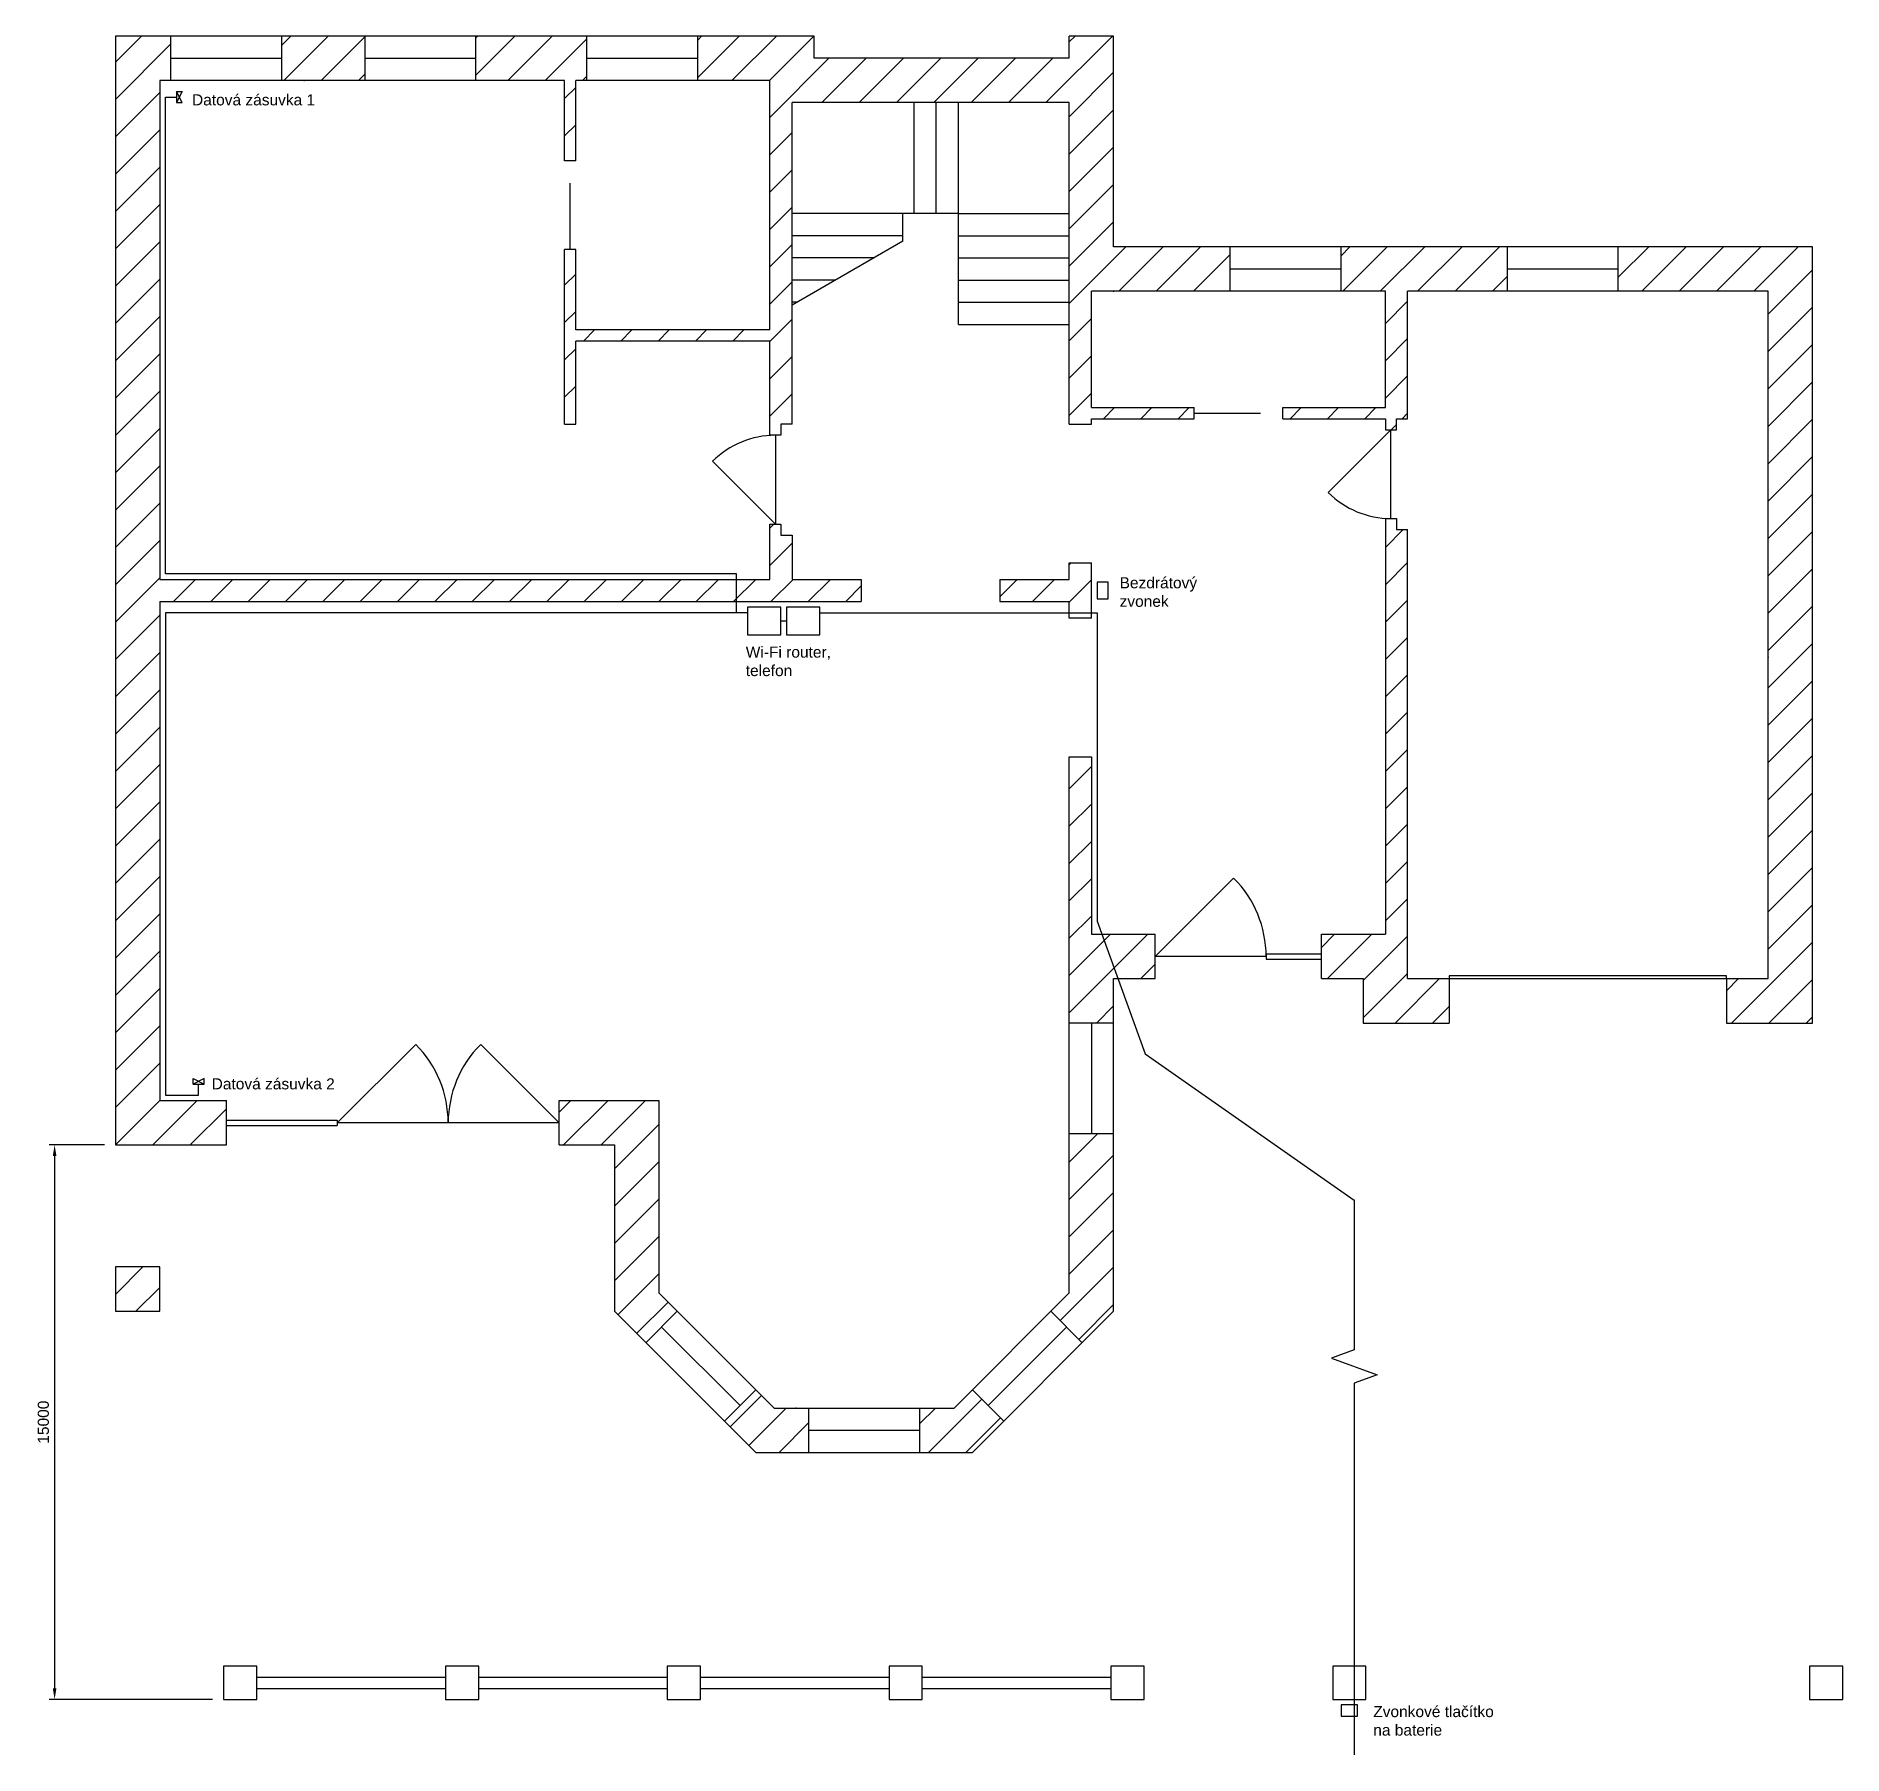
# Model space of a CAD drawing. Header units: millimetres. Extents: x 4285 to 75826, y 2195 to 40915.
# Drawn here: x 4285 to 20575, y 25415 to 40915 of the extents above; entities that cross this region are included whole.
import ezdxf

# ---------------------------------------------------------------- set-up
doc = ezdxf.new("R2010")
doc.units = ezdxf.units.MM
doc.header["$LTSCALE"] = 10
for name, color, linetype in [('DVERE', 254, 'Continuous'), ('LEGENDA', 254, 'Continuous'), ('SLABOPROUD', 6, 'Continuous'), ('ZDI', 7, 'Continuous')]:
    doc.layers.add(name, color=color, linetype=linetype)
doc.styles.get("Standard").update_dxf_attribs({"font": 'arial.ttf'})
doc.dimstyles.new('ISO-25', dxfattribs={"dimtxt": 2.5, "dimasz": 2.5, "dimexe": 1.25, "dimexo": 0.625, "dimtad": 1, "dimtxsty": 'Standard', "dimcen": 2.5, "dimadec": 0, "dimazin": 0, "dimtfac": 1, "dimtmove": 0, "dimatfit": 3, "dimfxl": 1, "dimarcsym": 0})
pattern_1 = [(45, (2e-12, 25914.52), (-168.3798, 168.3798), [])]

msp = doc.modelspace()

# ---------------------------------------------------------------- texts
at = {"layer": 'SLABOPROUD', "char_height": 100, "attachment_point": 1}
for s, width, insert in [('{\\fArial|b0|i0|c238|p34;Datová zásuvka 1 }', 1115.71725, (5690.1, 40389.985)), ('{\\fArial|b0|i0|c238|p34;Bezdrátový zvonek}', 519.84188, (14053.727, 36034.785)), ('{\\fArial|b0|i0|c238|p34;Wi-Fi router,\\Ptelefon}', 832.40611, (10683.02, 35409.928)), ('{\\fArial|b0|i0|c238|p34;Datová zásuvka 2 }', 1115.71725, (5867.154, 31516.078)), ('{\\fArial|b0|i0|c238|p34;Zvonkové tlačítko na baterie}', 1093.24444, (16340.692, 25855.172))]:
    msp.add_mtext_dynamic_manual_height_columns(s, width=width, gutter_width=500, heights=[0], dxfattribs=dict(at, insert=insert))

# ---------------------------------------------------------------- blocks, each defined once
blk = doc.blocks.new('*D20')
at = {"layer": 'Defpoints', "color": 0, "transparency": 16777216}
for p in [(5000, 30915), (4451, 25915), (5975, 25915)]:
    blk.add_point(p, dxfattribs=at)
at = {"layer": 'LEGENDA', "color": 0, "lineweight": -2, "transparency": 16777216}
for p, q in [((4900, 30915), (4401, 30915)), ((4451, 30815), (4451, 26015)), ((5875, 25915), (4401, 25915))]:
    blk.add_line(p, q, dxfattribs=at)
at = {"layer": 'LEGENDA', "color": 0, "transparency": 16777216}
for points in [[(4435, 30815), (4468, 30815), (4451, 30915)], [(4435, 26015), (4468, 26015), (4451, 25915)]]:
    blk.add_solid(points, dxfattribs=at)
at = {"layer": 'LEGENDA', "color": 0, "transparency": 16777216, "insert": (4350, 28415), "char_height": 100, "attachment_point": 5, "rotation": 90}
blk.add_mtext('{\\fArial|b0|i0|c238|p34;15000}', dxfattribs=at)

# ---------------------------------------------------------------- dimensions: what is measured, and where the dimension line sits
at = {"layer": 'LEGENDA'}
dim = msp.add_linear_dim(base=(4451.34, 25914.515), p1=(5000, 30914.515), p2=(5975, 25914.515), angle=90, text='{\\fArial|b0|i0|c238|p34;15000}', dimstyle='ISO-25', override={"dimtxt": 100, "dimasz": 100, "dimexe": 50, "dimexo": 100, "dimgap": 50}, dxfattribs=at)
dim.commit()
dim.dimension.update_dxf_attribs({"geometry": '*D20', "text_midpoint": (4350.283, 28414.515)})

# ---------------------------------------------------------------- hatches: boundary and pattern name
at = {"layer": 'ZDI'}
h = msp.add_hatch(dxfattribs=at)
h.set_pattern_fill('ANSI31', color=256, scale=75)
h.set_pattern_definition(pattern_1)
h.paths.add_polyline_path([(7250, 40514.515), (7250, 40914.515), (6500, 40914.515), (6500, 40514.515)], flags=17)
h.paths.add_polyline_path([(9050, 40514.515), (9050, 39789.515), (9150, 39789.515), (9150, 40514.515), (9250, 40514.515), (9250, 40914.515), (8250, 40914.515), (8250, 40514.515)], flags=17)
h.paths.add_polyline_path([(11300, 40714.515), (11300, 40914.515), (10250, 40914.515), (10250, 40514.515), (10900, 40514.515), (10900, 38264.515), (9150, 38264.515), (9150, 38989.515), (9050, 38989.515), (9050, 37414.515), (9150, 37414.515), (9150, 38164.515), (10900, 38164.515), (10900, 37314.515), (11000, 37314.515), (11000, 37414.515), (11100, 37414.515), (11100, 40314.515), (13600, 40314.515), (13600, 37414.515), (13800, 37414.515), (13800, 37464.515), (14725, 37464.515), (14725, 37564.515), (13800, 37564.515), (13800, 38614.515), (15050, 38614.515), (15050, 39014.515), (14000, 39014.515), (14000, 40914.515), (13600, 40914.515), (13600, 40714.515)])
h.paths.add_polyline_path([(14000, 31014.515), (13600, 31014.515), (13600, 29580.201), (13434.315, 29414.515), (13717.157, 29131.673), (14000, 29414.515)])
h.paths.add_polyline_path([(13600, 32014.515), (14000, 32014.515), (14000, 32414.515), (14375, 32414.515), (14375, 32814.515), (13800, 32814.515), (13800, 34414.515), (13600, 34414.515)])
h.paths.add_polyline_path([(15875, 32814.515), (15875, 32414.515), (16250, 32414.515), (16250, 32014.515), (17025, 32014.515), (17025, 32414.515), (16650, 32414.515), (16650, 36464.515), (16550, 36464.515), (16550, 36564.515), (16450, 36564.515), (16450, 32814.515)])
h.paths.add_polyline_path([(20300, 32014.515), (20300, 39014.515), (18550, 39014.515), (18550, 38614.515), (19900, 38614.515), (19900, 32414.515), (19525, 32414.515), (19525, 32014.515)])
h.paths.add_polyline_path([(17550, 38614.515), (17550, 39014.515), (16050, 39014.515), (16050, 38614.515), (16450, 38614.515), (16450, 37564.515), (15525, 37564.515), (15525, 37464.515), (16450, 37464.515), (16450, 37364.515), (16550, 37364.515), (16550, 37464.515), (16650, 37464.515), (16650, 38614.515)])
h.paths.add_polyline_path([(13600, 35814.515), (13600, 35664.515), (13800, 35664.515), (13800, 36164.515), (13600, 36164.515), (13600, 36014.515), (12975, 36014.515), (12975, 35814.515)])
h.paths.add_polyline_path([(11725, 35814.515), (11725, 36014.515), (11100, 36014.515), (11100, 36414.515), (11000, 36414.515), (11000, 36514.515), (10900, 36514.515), (10900, 36014.515), (5400, 36014.515), (5400, 40514.515), (5500, 40514.515), (5500, 40914.515), (5000, 40914.515), (5000, 30914.515), (6000, 30914.515), (6000, 31314.515), (5400, 31314.515), (5400, 35814.515)])
h.paths.add_polyline_path([(9900, 31314.515), (9000, 31314.515), (9000, 30914.515), (9500, 30914.515), (9500, 29414.515), (9782.843, 29131.673), (10065.685, 29414.515), (9900, 29580.201)])
h.paths.add_polyline_path([(11250, 28141.723), (11250, 28541.723), (10938.478, 28541.723), (10772.792, 28707.409), (10489.949, 28424.566), (10772.792, 28141.723)])
h.paths.add_polyline_path([(12561.522, 28541.723), (12250, 28541.723), (12250, 28141.723), (12727.208, 28141.723), (13010.051, 28424.566), (12727.208, 28707.409)])
h = msp.add_hatch(dxfattribs=at)
h.set_pattern_fill('ANSI31', color=256, scale=75)
h.set_pattern_definition(pattern_1)
h.paths.add_polyline_path([(5000, 29414.515), (5400, 29414.515), (5400, 29814.515), (5000, 29814.515)])

# ---------------------------------------------------------------- linework, layer by layer
at = {"layer": 'DVERE'}
for p, q in [((12200, 39314.515), (12200, 40314.515)), ((12400, 39314.515), (12400, 40314.515)), ((12600, 39314.515), (12600, 40314.515)), ((9100, 38989.515), (9100, 39589.515)), ((12100, 39314.515), (11100, 39314.515)), ((12100, 39064.515), (12100, 39314.515)), ((12600, 39314.515), (12100, 39314.515)), ((12600, 38314.515), (12600, 39314.515)), ((12600, 39314.515), (13600, 39314.515)), ((12100, 39114.515), (11100, 39114.515)), ((12600, 39114.515), (13600, 39114.515)), ((12100, 39064.515), (11100, 38487.165)), ((11840.192, 38914.515), (11100, 38914.515)), ((12600, 38914.515), (13600, 38914.515)), ((11493.782, 38714.515), (11100, 38714.515)), ((12600, 38714.515), (13600, 38714.515)), ((11147.372, 38514.515), (11100, 38514.515)), ((12600, 38514.515), (13600, 38514.515)), ((12600, 38314.515), (13600, 38314.515)), ((14725, 37514.515), (15325, 37514.515)), ((10950, 37314.515), (10950, 36514.515)), ((16500, 37364.515), (15934.315, 36798.83)), ((16500, 36564.515), (16500, 37364.515)), ((10950, 36514.515), (10384.315, 37080.201)), ((14375, 32614.515), (15082.107, 33321.622)), ((15375, 32614.515), (14375, 32614.515)), ((19525, 32439.515), (17025, 32439.515)), ((17025, 32439.515), (17025, 32414.515)), ((19525, 32414.515), (19525, 32439.515)), ((17025, 32414.515), (19525, 32414.515)), ((7000, 31114.515), (7707.107, 31821.622)), ((9000, 31114.515), (8292.893, 31821.622)), ((8000, 31114.515), (7000, 31114.515)), ((9000, 31114.515), (8000, 31114.515))]:
    msp.add_line(p, q, dxfattribs=at)
for centre, radius, start, end in [((10950, 36514.515), 800, 90, 135), ((16500, 37364.515), 800, 225, 270), ((14375, 32614.515), 1000, 0, 45), ((7000, 31114.515), 1000, 0, 45), ((9000, 31114.515), 1000, 135, 180)]:
    msp.add_arc(centre, radius, start, end, dxfattribs=at)
at = {"layer": 'SLABOPROUD'}
for p, q in [((5550, 40414.515), (5550, 40314.515)), ((5550, 40414.515), (5600, 40414.515)), ((5600, 40414.515), (5550, 40314.515)), ((5600, 40314.515), (5550, 40414.515)), ((5450, 36064.515), (5450, 40364.515)), ((5450, 40364.515), (5550, 40364.515)), ((5550, 40314.515), (5600, 40314.515)), ((10600, 36064.515), (5450, 36064.515)), ((10600, 35714.515), (10600, 36064.515)), ((10600, 35714.515), (5450, 35714.515)), ((5450, 35714.515), (5450, 31364.515)), ((10700, 35714.515), (10600, 35714.515)), ((11350, 35714.515), (13850, 35714.515)), ((13850, 35714.515), (13850, 32932.073)), ((11050, 35639.515), (11000, 35639.515)), ((13850, 32932.073), (14285.013, 31736.884)), ((14285.013, 31736.884), (16169.063, 30417.658)), ((5700, 31464.515), (5700, 31514.515)), ((5700, 31514.515), (5800, 31464.515)), ((5800, 31514.515), (5700, 31464.515)), ((5700, 31464.515), (5800, 31464.515)), ((5750, 31364.515), (5750, 31464.515)), ((5800, 31464.515), (5800, 31514.515)), ((5450, 31364.515), (5750, 31364.515))]:
    msp.add_line(p, q, dxfattribs=at)
for points in [[(13850, 35839.515), (13950, 35839.515), (13950, 35989.515), (13850, 35989.515)], [(10700, 35514.515), (11000, 35514.515), (11000, 35764.515), (10700, 35764.515)], [(11050, 35514.515), (11350, 35514.515), (11350, 35764.515), (11050, 35764.515)], [(16050, 25864.515), (16050, 25764.515), (16200, 25764.515), (16200, 25864.515)]]:
    msp.add_lwpolyline(points, close=True, dxfattribs=at)
at = {"layer": 'SLABOPROUD', "linetype": 'Continuous'}
msp.add_lwpolyline([(16169.063, 30418.908), (16169.063, 29067.658), (15963.002, 28992.658), (16375.124, 28842.658), (16169.063, 28767.658), (16169.063, 25414.515)], dxfattribs=at)
at = {"layer": 'ZDI'}
for p, q in [((11300, 40914.515), (5000, 40914.515)), ((5000, 40914.515), (5000, 30914.515)), ((5500, 40514.515), (5500, 40914.515)), ((6500, 40514.515), (6500, 40914.515)), ((7250, 40514.515), (7250, 40914.515)), ((8250, 40514.515), (8250, 40914.515)), ((9250, 40514.515), (9250, 40914.515)), ((10250, 40514.515), (10250, 40914.515)), ((11300, 40714.515), (11300, 40914.515)), ((14000, 40914.515), (13600, 40914.515)), ((13600, 40714.515), (13600, 40914.515)), ((14000, 39014.515), (14000, 40914.515)), ((5500, 40714.515), (6500, 40714.515)), ((7250, 40714.515), (8250, 40714.515)), ((9250, 40714.515), (10250, 40714.515)), ((13600, 40714.515), (11300, 40714.515)), ((9050, 40514.515), (5400, 40514.515)), ((5400, 40514.515), (5400, 36014.515)), ((9050, 39789.515), (9050, 40514.515)), ((9150, 39789.515), (9150, 40514.515)), ((10900, 40514.515), (9150, 40514.515)), ((10900, 38264.515), (10900, 40514.515)), ((11100, 37414.515), (11100, 40314.515)), ((13600, 40314.515), (11100, 40314.515)), ((13600, 37414.515), (13600, 40314.515)), ((9150, 39789.515), (9050, 39789.515)), ((9050, 37414.515), (9050, 38989.515)), ((9150, 38989.515), (9050, 38989.515)), ((9150, 38264.515), (9150, 38989.515)), ((20300, 39014.515), (14000, 39014.515)), ((15050, 38614.515), (15050, 39014.515)), ((16050, 38614.515), (16050, 39014.515)), ((17550, 38614.515), (17550, 39014.515)), ((18550, 38614.515), (18550, 39014.515)), ((20300, 32014.515), (20300, 39014.515)), ((15050, 38814.515), (16050, 38814.515)), ((17550, 38814.515), (18550, 38814.515)), ((16450, 38614.515), (13800, 38614.515)), ((13800, 37564.515), (13800, 38614.515)), ((16450, 37564.515), (16450, 38614.515)), ((19900, 38614.515), (16650, 38614.515)), ((16650, 37464.515), (16650, 38614.515)), ((19900, 32414.515), (19900, 38614.515)), ((10900, 38264.515), (9150, 38264.515)), ((9150, 37414.515), (9150, 38164.515)), ((10900, 38164.515), (9150, 38164.515)), ((10900, 37314.515), (10900, 38164.515)), ((13800, 37564.515), (14725, 37564.515)), ((14725, 37464.515), (14725, 37564.515)), ((15525, 37564.515), (16450, 37564.515)), ((15525, 37464.515), (15525, 37564.515)), ((9050, 37414.515), (9150, 37414.515)), ((11000, 37314.515), (10900, 37314.515)), ((11100, 37414.515), (11000, 37414.515)), ((11000, 37414.515), (11000, 37314.515)), ((13600, 37414.515), (13800, 37414.515)), ((13800, 37414.515), (13800, 37464.515)), ((13800, 37464.515), (14725, 37464.515)), ((15525, 37464.515), (16450, 37464.515)), ((16450, 37464.515), (16450, 37364.515)), ((16450, 37364.515), (16550, 37364.515)), ((16550, 37364.515), (16550, 37464.515)), ((16550, 37464.515), (16650, 37464.515)), ((10900, 36514.515), (11000, 36514.515)), ((10900, 36014.515), (10900, 36514.515)), ((11000, 36514.515), (11000, 36414.515)), ((16450, 36564.515), (16550, 36564.515)), ((16450, 36564.515), (16450, 32814.515)), ((16550, 36564.515), (16550, 36464.515)), ((11000, 36414.515), (11100, 36414.515)), ((11100, 36414.515), (11100, 36014.515)), ((16550, 36464.515), (16650, 36464.515)), ((16650, 32414.515), (16650, 36464.515)), ((5400, 36014.515), (10900, 36014.515)), ((11100, 36014.515), (11725, 36014.515)), ((11725, 36014.515), (11725, 35814.515)), ((12975, 36014.515), (13600, 36014.515)), ((12975, 36014.515), (12975, 35814.515)), ((13600, 36014.515), (13600, 36164.515)), ((13600, 36164.515), (13800, 36164.515)), ((13800, 35664.515), (13800, 36164.515)), ((5400, 35814.515), (5400, 31314.515)), ((5400, 35814.515), (11725, 35814.515)), ((12975, 35814.515), (13600, 35814.515)), ((13600, 35664.515), (13600, 35814.515)), ((13800, 35664.515), (13600, 35664.515)), ((13600, 34414.515), (13800, 34414.515)), ((13600, 29580.201), (13600, 34414.515)), ((13800, 34414.515), (13800, 32814.515)), ((13800, 32814.515), (14375, 32814.515)), ((14375, 32414.515), (14375, 32814.515)), ((15875, 32814.515), (16450, 32814.515)), ((15875, 32414.515), (15875, 32814.515)), ((15375, 32639.515), (15375, 32589.515)), ((15375, 32639.515), (15875, 32639.515)), ((15375, 32589.515), (15875, 32589.515)), ((14000, 29414.515), (14000, 32414.515)), ((14000, 32414.515), (14375, 32414.515)), ((15875, 32414.515), (16250, 32414.515)), ((16250, 32414.515), (16250, 32014.515)), ((16650, 32414.515), (17025, 32414.515)), ((17025, 32414.515), (17025, 32014.515)), ((19525, 32414.515), (19900, 32414.515)), ((19525, 32414.515), (19525, 32014.515)), ((14000, 32014.515), (13600, 32014.515)), ((13800, 32014.515), (13800, 31014.515)), ((19525, 32014.515), (20300, 32014.515)), ((5400, 31314.515), (6000, 31314.515)), ((6000, 30914.515), (6000, 31314.515)), ((9000, 31314.515), (9900, 31314.515)), ((9000, 30914.515), (9000, 31314.515)), ((9900, 31314.515), (9900, 29580.201)), ((6000, 31139.515), (7000, 31139.515)), ((7000, 31139.515), (7000, 31089.515)), ((6000, 31089.515), (7000, 31089.515)), ((14000, 31014.515), (13600, 31014.515)), ((5000, 30914.515), (6000, 30914.515)), ((9000, 30914.515), (9500, 30914.515)), ((9500, 30914.515), (9500, 29414.515)), ((9900, 29580.201), (10938.478, 28541.723)), ((12561.522, 28541.723), (13600, 29580.201)), ((9500, 29414.515), (10772.792, 28141.723)), ((10065.685, 29414.515), (9782.843, 29131.673)), ((12727.208, 28141.723), (14000, 29414.515)), ((13434.315, 29414.515), (13717.157, 29131.673)), ((9924.264, 29273.094), (10631.371, 28565.987)), ((12868.629, 28565.987), (13575.736, 29273.094)), ((10772.792, 28707.409), (10489.949, 28424.566)), ((12727.208, 28707.409), (13010.051, 28424.566)), ((10938.478, 28541.723), (12561.522, 28541.723)), ((11250, 28541.723), (11250, 28141.723)), ((12250, 28541.723), (12250, 28141.723)), ((11250, 28341.723), (12250, 28341.723)), ((10772.792, 28141.723), (12727.208, 28141.723)), ((6275, 26114.515), (7975, 26114.515)), ((8275, 26114.515), (9975, 26114.515)), ((10275, 26114.515), (11975, 26114.515)), ((12275, 26114.515), (13975, 26114.515)), ((6275, 26014.515), (7975, 26014.515)), ((8275, 26014.515), (9975, 26014.515)), ((10275, 26014.515), (11975, 26014.515)), ((12275, 26014.515), (13975, 26014.515))]:
    msp.add_line(p, q, dxfattribs=at)
msp.add_lwpolyline([(16250, 32014.515), (17025, 32014.515)], dxfattribs=at)
for points in [[(5000, 29414.515), (5400, 29414.515), (5400, 29814.515), (5000, 29814.515)], [(5975, 25914.515), (6275, 25914.515), (6275, 26214.515), (5975, 26214.515)], [(7975, 25914.515), (8275, 25914.515), (8275, 26214.515), (7975, 26214.515)], [(9975, 25914.515), (10275, 25914.515), (10275, 26214.515), (9975, 26214.515)], [(11975, 25914.515), (12275, 25914.515), (12275, 26214.515), (11975, 26214.515)], [(13975, 25914.515), (14275, 25914.515), (14275, 26214.515), (13975, 26214.515)], [(15975, 25914.515), (16275, 25914.515), (16275, 26214.515), (15975, 26214.515)], [(20275, 25914.515), (20575, 25914.515), (20575, 26214.515), (20275, 26214.515)]]:
    msp.add_lwpolyline(points, close=True, dxfattribs=at)
for p in [(6700, 40514.515), (14000, 38614.515), (19900, 35314.515), (5400, 32614.515), (11135.534, 28541.723)]:
    msp.add_point(p, dxfattribs=at)

msp.set_redraw_order([(e.dxf.handle, doc.entitydb.next_handle()) for e in msp.query("TEXT MTEXT ATTDEF DIMENSION ARC_DIMENSION")])  # texts and dimensions are drawn at this point

doc.saveas('drawing.dxf')
